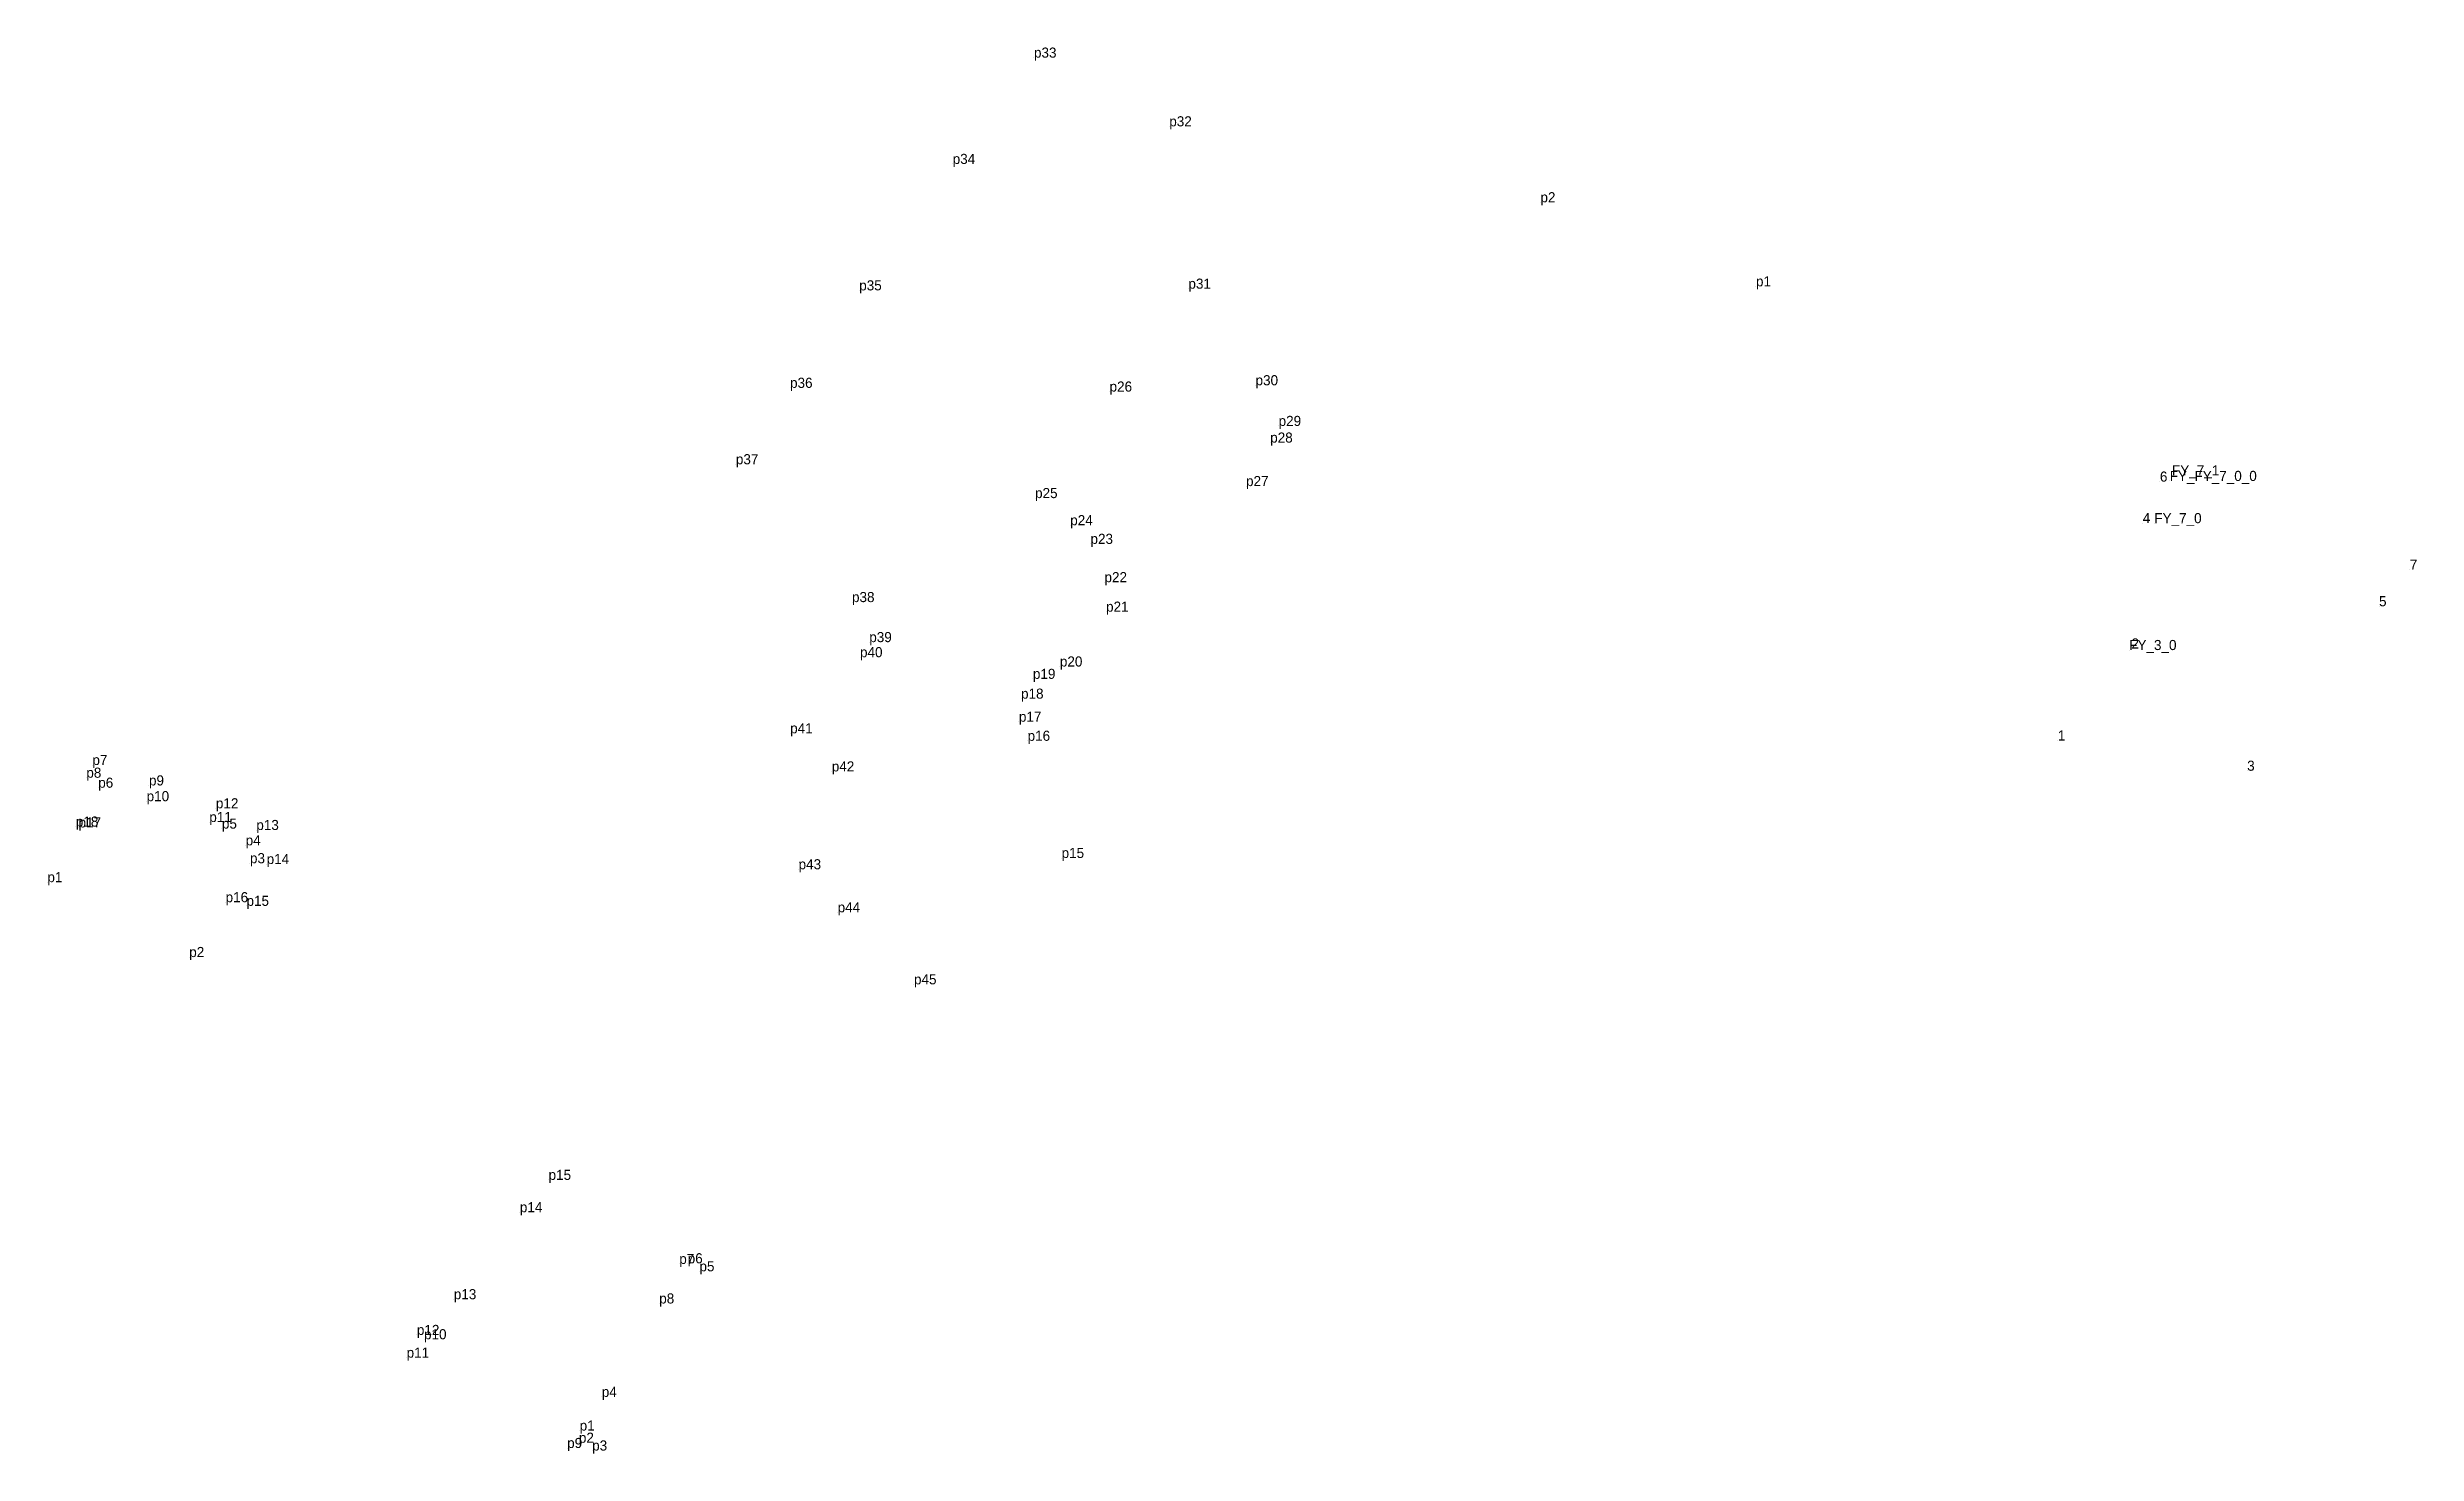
# Model space of a CAD drawing. Extents: x -2 to 54773767, y -1 to 183694297.
# Drawn here: x 547764.6 to 548187, y 1837335.8 to 1837586.5 of the extents above; entities that cross this region are included whole.
import ezdxf

# ---------------------------------------------------------------- set-up
doc = ezdxf.new("R2010")
doc.units = 0
doc.layers.add('Level 12', color=7, linetype='Continuous')
doc.layers.add('Level 7', color=7, linetype='Continuous')

msp = doc.modelspace()

# ---------------------------------------------------------------- texts
at = {"layer": 'Level 12'}
for s, p in [('p33', (547940.492, 1837584.627)), ('p33', (547940.492, 1837584.627)), ('p32', (547964.617, 1837572.382)), ('p32', (547964.617, 1837572.382)), ('p34', (547926.001, 1837565.682)), ('p34', (547926.001, 1837565.682)), ('p2', (548030.798, 1837558.848)), ('p35', (547909.334, 1837543.147)), ('p35', (547909.334, 1837543.147)), ('p31', (547968.03, 1837543.45)), ('p31', (547968.03, 1837543.45)), ('p1', (548069.224, 1837543.87)), ('p36', (547897.001, 1837525.775)), ('p36', (547897.001, 1837525.775)), ('p30', (547980.002, 1837526.236)), ('p30', (547980.002, 1837526.236)), ('p26', (547953.969, 1837525.111)), ('p26', (547953.969, 1837525.111)), ('p29', (547984.112, 1837518.986)), ('p29', (547984.112, 1837518.986)), ('p28', (547982.612, 1837516.02)), ('p28', (547982.612, 1837516.02)), ('p37', (547887.342, 1837512.159)), ('p37', (547887.342, 1837512.159)), ('p27', (547978.303, 1837508.266)), ('p27', (547978.303, 1837508.266)), ('6', (548141.246, 1837509.062)), ('FY_FY_7_0_0', (548142.999, 1837509.181)), ('FY_7_1', (548143.407, 1837510.168)), ('p25', (547940.688, 1837506.129)), ('p25', (547940.688, 1837506.129)), ('p24', (547946.957, 1837501.291)), ('p24', (547946.957, 1837501.291)), ('4', (548138.189, 1837501.669)), ('FY_7_0', (548140.251, 1837501.658)), ('p23', (547950.57, 1837497.966)), ('p23', (547950.57, 1837497.966)), ('7', (548185.8, 1837493.35)), ('p38', (547908.048, 1837487.595)), ('p38', (547908.048, 1837487.595)), ('p22', (547953.064, 1837491.138)), ('p22', (547953.064, 1837491.138)), ('p21', (547953.343, 1837485.887)), ('p21', (547953.343, 1837485.887)), ('5', (548180.318, 1837486.854)), ('p39', (547911.127, 1837480.46)), ('p39', (547911.127, 1837480.46)), ('FY_3_0', (548135.777, 1837479.049)), ('2', (548136.179, 1837479.319)), ('p40', (547909.475, 1837477.771)), ('p40', (547909.475, 1837477.771)), ('p20', (547945.111, 1837476.114)), ('p20', (547945.111, 1837476.114)), ('p18', (547938.185, 1837470.383)), ('p18', (547938.185, 1837470.383)), ('p19', (547940.302, 1837473.91)), ('p19', (547940.302, 1837473.91)), ('p17', (547937.807, 1837466.276)), ('p17', (547937.807, 1837466.276)), ('p41', (547897.024, 1837464.21)), ('p41', (547897.024, 1837464.21)), ('p16', (547939.357, 1837462.873)), ('p16', (547939.357, 1837462.873)), ('1', (548123.052, 1837462.928)), ('p7', (547772.611, 1837458.563)), ('3', (548156.807, 1837457.537)), ('p8', (547771.527, 1837456.295)), ('p6', (547773.652, 1837454.513)), ('p9', (547782.699, 1837454.92)), ('p42', (547904.444, 1837457.417)), ('p42', (547904.444, 1837457.417)), ('p10', (547782.28, 1837452.109)), ('p12', (547794.627, 1837450.839)), ('p18', (547769.656, 1837447.584)), ('p17', (547770.142, 1837447.429)), ('p11', (547793.453, 1837448.397)), ('p5', (547795.701, 1837447.221)), ('p13', (547801.835, 1837446.975)), ('p4', (547799.938, 1837444.242)), ('p3', (547800.705, 1837441.054)), ('p14', (547803.683, 1837440.916)), ('p15', (547945.42, 1837441.989)), ('p15', (547945.42, 1837441.989)), ('p1', (547764.585, 1837437.679)), ('p43', (547898.525, 1837439.974)), ('p43', (547898.525, 1837439.974)), ('p16', (547796.364, 1837434.103)), ('p15', (547800.085, 1837433.458)), ('p44', (547905.488, 1837432.305)), ('p44', (547905.488, 1837432.305)), ('p2', (547789.876, 1837424.333)), ('p45', (547919.1, 1837419.467)), ('p45', (547919.1, 1837419.467)), ('p15', (547853.947, 1837384.619)), ('p14', (547848.827, 1837378.854)), ('p7', (547877.249, 1837369.637)), ('p6', (547878.753, 1837369.752)), ('p5', (547880.848, 1837368.325)), ('p13', (547837.048, 1837363.352)), ('p8', (547873.68, 1837362.597)), ('p12', (547830.468, 1837356.983)), ('p10', (547831.738, 1837356.216)), ('p11', (547828.636, 1837352.934)), ('p4', (547863.43, 1837345.949)), ('p1', (547859.492, 1837339.942)), ('p9', (547857.26, 1837336.835)), ('p2', (547859.351, 1837337.778)), ('p3', (547861.718, 1837336.385))]:
    msp.add_text(s, height=1.8, dxfattribs=at).set_placement(p)

# ---------------------------------------------------------------- linework, layer by layer
at = {"layer": 'Level 7'}
for p, q in [((547940.492, 1837584.627), (547940.492, 1837584.627)), ((547940.492, 1837584.627), (547940.492, 1837584.627)), ((547964.617, 1837572.382), (547964.617, 1837572.382)), ((547964.617, 1837572.382), (547964.617, 1837572.382)), ((547926.001, 1837565.682), (547926.001, 1837565.682)), ((547926.001, 1837565.682), (547926.001, 1837565.682)), ((548030.798, 1837558.848), (548030.798, 1837558.848)), ((548069.224, 1837543.87), (548069.224, 1837543.87)), ((547909.334, 1837543.147), (547909.334, 1837543.147)), ((547909.334, 1837543.147), (547909.334, 1837543.147)), ((547968.03, 1837543.45), (547968.03, 1837543.45)), ((547968.03, 1837543.45), (547968.03, 1837543.45)), ((547897.001, 1837525.775), (547897.001, 1837525.775)), ((547897.001, 1837525.775), (547897.001, 1837525.775)), ((547953.969, 1837525.111), (547953.969, 1837525.111)), ((547953.969, 1837525.111), (547953.969, 1837525.111)), ((547980.002, 1837526.236), (547980.002, 1837526.236)), ((547980.002, 1837526.236), (547980.002, 1837526.236)), ((547984.112, 1837518.986), (547984.112, 1837518.986)), ((547984.112, 1837518.986), (547984.112, 1837518.986)), ((547982.612, 1837516.02), (547982.612, 1837516.02)), ((547982.612, 1837516.02), (547982.612, 1837516.02)), ((547887.342, 1837512.159), (547887.342, 1837512.159)), ((547887.342, 1837512.159), (547887.342, 1837512.159)), ((548143.407, 1837510.168), (548143.407, 1837510.168)), ((547940.688, 1837506.129), (547940.688, 1837506.129)), ((547940.688, 1837506.129), (547940.688, 1837506.129)), ((547978.303, 1837508.266), (547978.303, 1837508.266)), ((547978.303, 1837508.266), (547978.303, 1837508.266)), ((548141.246, 1837509.062), (548141.246, 1837509.062)), ((548142.999, 1837509.181), (548142.999, 1837509.181)), ((548138.189, 1837501.669), (548138.189, 1837501.669)), ((548140.251, 1837501.658), (548140.251, 1837501.658)), ((547946.957, 1837501.291), (547946.957, 1837501.291)), ((547946.957, 1837501.291), (547946.957, 1837501.291)), ((547950.57, 1837497.966), (547950.57, 1837497.966)), ((547950.57, 1837497.966), (547950.57, 1837497.966)), ((548185.8, 1837493.35), (548185.8, 1837493.35)), ((547953.064, 1837491.138), (547953.064, 1837491.138)), ((547953.064, 1837491.138), (547953.064, 1837491.138)), ((547908.048, 1837487.595), (547908.048, 1837487.595)), ((547908.048, 1837487.595), (547908.048, 1837487.595)), ((547953.343, 1837485.887), (547953.343, 1837485.887)), ((547953.343, 1837485.887), (547953.343, 1837485.887)), ((548180.318, 1837486.854), (548180.318, 1837486.854)), ((547909.475, 1837477.771), (547909.475, 1837477.771)), ((547909.475, 1837477.771), (547909.475, 1837477.771)), ((547911.127, 1837480.46), (547911.127, 1837480.46)), ((547911.127, 1837480.46), (547911.127, 1837480.46)), ((548135.777, 1837479.049), (548135.777, 1837479.049)), ((548136.179, 1837479.319), (548136.179, 1837479.319)), ((547940.302, 1837473.91), (547940.302, 1837473.91)), ((547940.302, 1837473.91), (547940.302, 1837473.91)), ((547945.111, 1837476.114), (547945.111, 1837476.114)), ((547945.111, 1837476.114), (547945.111, 1837476.114)), ((547938.185, 1837470.383), (547938.185, 1837470.383)), ((547938.185, 1837470.383), (547938.185, 1837470.383)), ((547897.024, 1837464.21), (547897.024, 1837464.21)), ((547897.024, 1837464.21), (547897.024, 1837464.21)), ((547937.807, 1837466.276), (547937.807, 1837466.276)), ((547937.807, 1837466.276), (547937.807, 1837466.276)), ((547939.357, 1837462.873), (547939.357, 1837462.873)), ((547939.357, 1837462.873), (547939.357, 1837462.873)), ((548123.052, 1837462.928), (548123.052, 1837462.928)), ((547771.527, 1837456.295), (547771.527, 1837456.295)), ((547772.611, 1837458.563), (547772.611, 1837458.563)), ((547904.444, 1837457.417), (547904.444, 1837457.417)), ((547904.444, 1837457.417), (547904.444, 1837457.417)), ((548156.807, 1837457.537), (548156.807, 1837457.537)), ((547773.652, 1837454.513), (547773.652, 1837454.513)), ((547782.28, 1837452.109), (547782.28, 1837452.109)), ((547782.699, 1837454.92), (547782.699, 1837454.92)), ((547769.656, 1837447.584), (547769.656, 1837447.584)), ((547770.142, 1837447.429), (547770.142, 1837447.429)), ((547793.453, 1837448.397), (547793.453, 1837448.397)), ((547794.627, 1837450.839), (547794.627, 1837450.839)), ((547795.701, 1837447.221), (547795.701, 1837447.221)), ((547801.835, 1837446.975), (547801.835, 1837446.975)), ((547799.938, 1837444.242), (547799.938, 1837444.242)), ((547800.705, 1837441.054), (547800.705, 1837441.054)), ((547803.683, 1837440.916), (547803.683, 1837440.916)), ((547898.525, 1837439.974), (547898.525, 1837439.974)), ((547898.525, 1837439.974), (547898.525, 1837439.974)), ((547945.42, 1837441.989), (547945.42, 1837441.989)), ((547945.42, 1837441.989), (547945.42, 1837441.989)), ((547764.585, 1837437.679), (547764.585, 1837437.679)), ((547796.364, 1837434.103), (547796.364, 1837434.103)), ((547800.085, 1837433.458), (547800.085, 1837433.458)), ((547905.488, 1837432.305), (547905.488, 1837432.305)), ((547905.488, 1837432.305), (547905.488, 1837432.305)), ((547789.876, 1837424.333), (547789.876, 1837424.333)), ((547919.1, 1837419.467), (547919.1, 1837419.467)), ((547919.1, 1837419.467), (547919.1, 1837419.467)), ((547853.947, 1837384.619), (547853.947, 1837384.619)), ((547848.827, 1837378.854), (547848.827, 1837378.854)), ((547877.249, 1837369.637), (547877.249, 1837369.637)), ((547878.753, 1837369.752), (547878.753, 1837369.752)), ((547880.848, 1837368.325), (547880.848, 1837368.325)), ((547837.048, 1837363.352), (547837.048, 1837363.352)), ((547873.68, 1837362.597), (547873.68, 1837362.597)), ((547830.468, 1837356.983), (547830.468, 1837356.983)), ((547831.738, 1837356.216), (547831.738, 1837356.216)), ((547828.636, 1837352.934), (547828.636, 1837352.934)), ((547863.43, 1837345.949), (547863.43, 1837345.949)), ((547859.351, 1837337.778), (547859.351, 1837337.778)), ((547859.492, 1837339.942), (547859.492, 1837339.942)), ((547857.26, 1837336.835), (547857.26, 1837336.835)), ((547861.718, 1837336.385), (547861.718, 1837336.385))]:
    msp.add_line(p, q, dxfattribs=at)

msp.set_redraw_order([(e.dxf.handle, doc.entitydb.next_handle()) for e in msp.query("TEXT MTEXT ATTDEF DIMENSION ARC_DIMENSION")])  # texts and dimensions are drawn at this point

doc.saveas('drawing.dxf')
